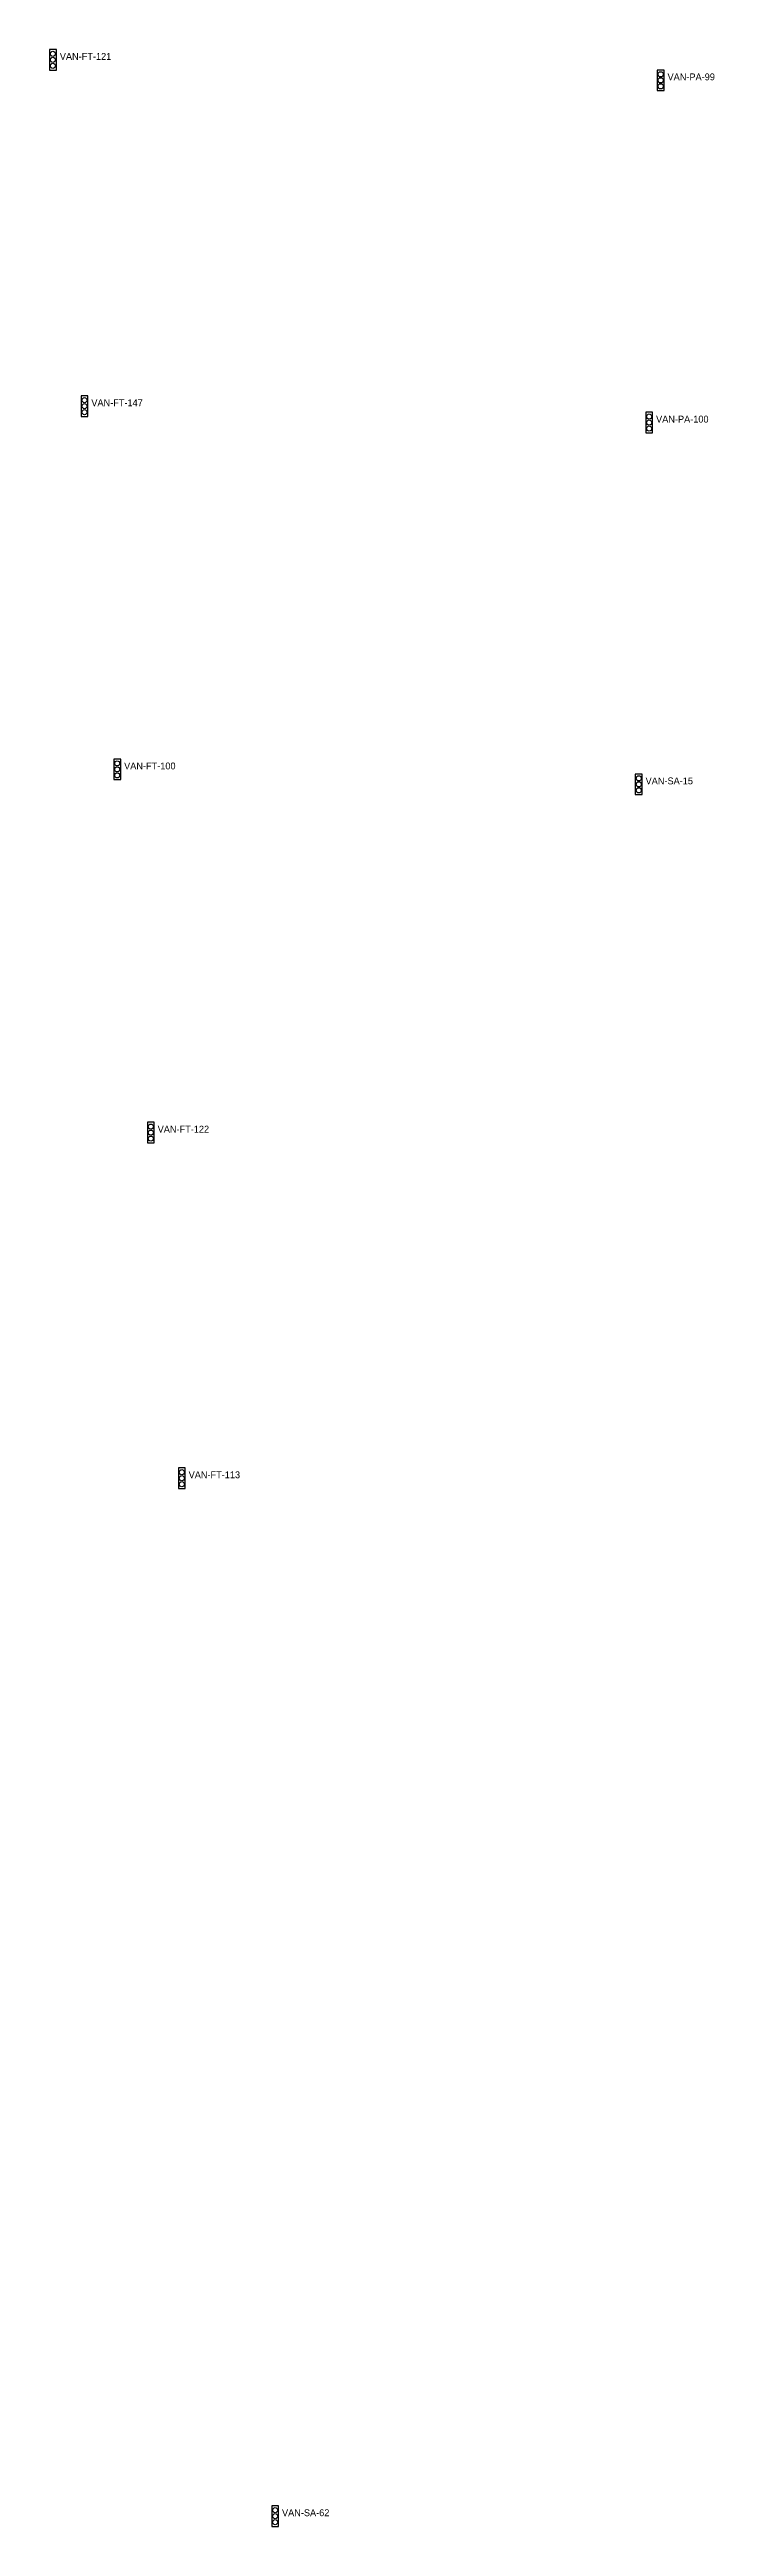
# Model space of a CAD drawing. Header units: inches. Extents: x 486474 to 494239, y 5455982 to 5459995.
# Drawn here: x 492891 to 493085, y 5458219 to 5458941 of the extents above; entities that cross this region are included whole.
import ezdxf

# ---------------------------------------------------------------- set-up
doc = ezdxf.new("R2010")
doc.units = ezdxf.units.IN
doc.header["$MEASUREMENT"] = 0
doc.layers.add('TrafficSignals', color=10, linetype='Continuous')

msp = doc.modelspace()

# ---------------------------------------------------------------- texts
at = {"layer": 'TrafficSignals', "color": 1}
for s, p in [('VAN-FT-121', (492894.01, 5458938.27)), ('VAN-PA-99', (493071.32, 5458932.3)), ('VAN-FT-147', (492903.21, 5458837.25)), ('VAN-PA-100', (493067.98, 5458832.47)), ('VAN-FT-100', (492912.77, 5458731.31)), ('VAN-SA-15', (493064.92, 5458726.94)), ('VAN-FT-122', (492922.56, 5458625.37)), ('VAN-FT-113', (492931.6, 5458524.55)), ('VAN-SA-62', (492958.84, 5458221.8))]:
    msp.add_text(s, height=2, dxfattribs=at).set_placement(p)

# ---------------------------------------------------------------- linework, layer by layer
at = {"layer": 'TrafficSignals', "color": 1}
for points in [[(492891.01, 5458935.27), (492893.01, 5458935.27), (492893.01, 5458941.27), (492891.01, 5458941.27)], [(493068.32, 5458929.3), (493070.32, 5458929.3), (493070.32, 5458935.3), (493068.32, 5458935.3)], [(492900.21, 5458834.25), (492902.21, 5458834.25), (492902.21, 5458840.25), (492900.21, 5458840.25)], [(493064.98, 5458829.47), (493066.98, 5458829.47), (493066.98, 5458835.47), (493064.98, 5458835.47)], [(492909.77, 5458728.31), (492911.77, 5458728.31), (492911.77, 5458734.31), (492909.77, 5458734.31)], [(493061.92, 5458723.94), (493063.92, 5458723.94), (493063.92, 5458729.94), (493061.92, 5458729.94)], [(492919.56, 5458622.37), (492921.56, 5458622.37), (492921.56, 5458628.37), (492919.56, 5458628.37)], [(492928.6, 5458521.55), (492930.6, 5458521.55), (492930.6, 5458527.55), (492928.6, 5458527.55)], [(492955.84, 5458218.8), (492957.84, 5458218.8), (492957.84, 5458224.8), (492955.84, 5458224.8)]]:
    msp.add_lwpolyline(points, close=True, dxfattribs=at)
for centre in [(492892.01, 5458940.02), (492892.01, 5458938.27), (492892.01, 5458936.52), (493069.32, 5458934.05), (493069.32, 5458932.3), (493069.32, 5458930.55), (492901.21, 5458839), (492901.21, 5458837.25), (492901.21, 5458835.5), (493065.98, 5458834.22), (493065.98, 5458832.47), (493065.98, 5458830.72), (492910.77, 5458733.06), (492910.77, 5458731.31), (492910.77, 5458729.56), (493062.92, 5458728.69), (493062.92, 5458726.94), (493062.92, 5458725.19), (492920.56, 5458627.12), (492920.56, 5458625.37), (492920.56, 5458623.62), (492929.6, 5458526.3), (492929.6, 5458524.55), (492929.6, 5458522.8), (492956.84, 5458223.55), (492956.84, 5458221.8), (492956.84, 5458220.05)]:
    msp.add_circle(centre, 0.75, dxfattribs=at)

msp.set_redraw_order([(e.dxf.handle, doc.entitydb.next_handle()) for e in msp.query("TEXT MTEXT ATTDEF DIMENSION ARC_DIMENSION")])  # texts and dimensions are drawn at this point

doc.saveas('drawing.dxf')
